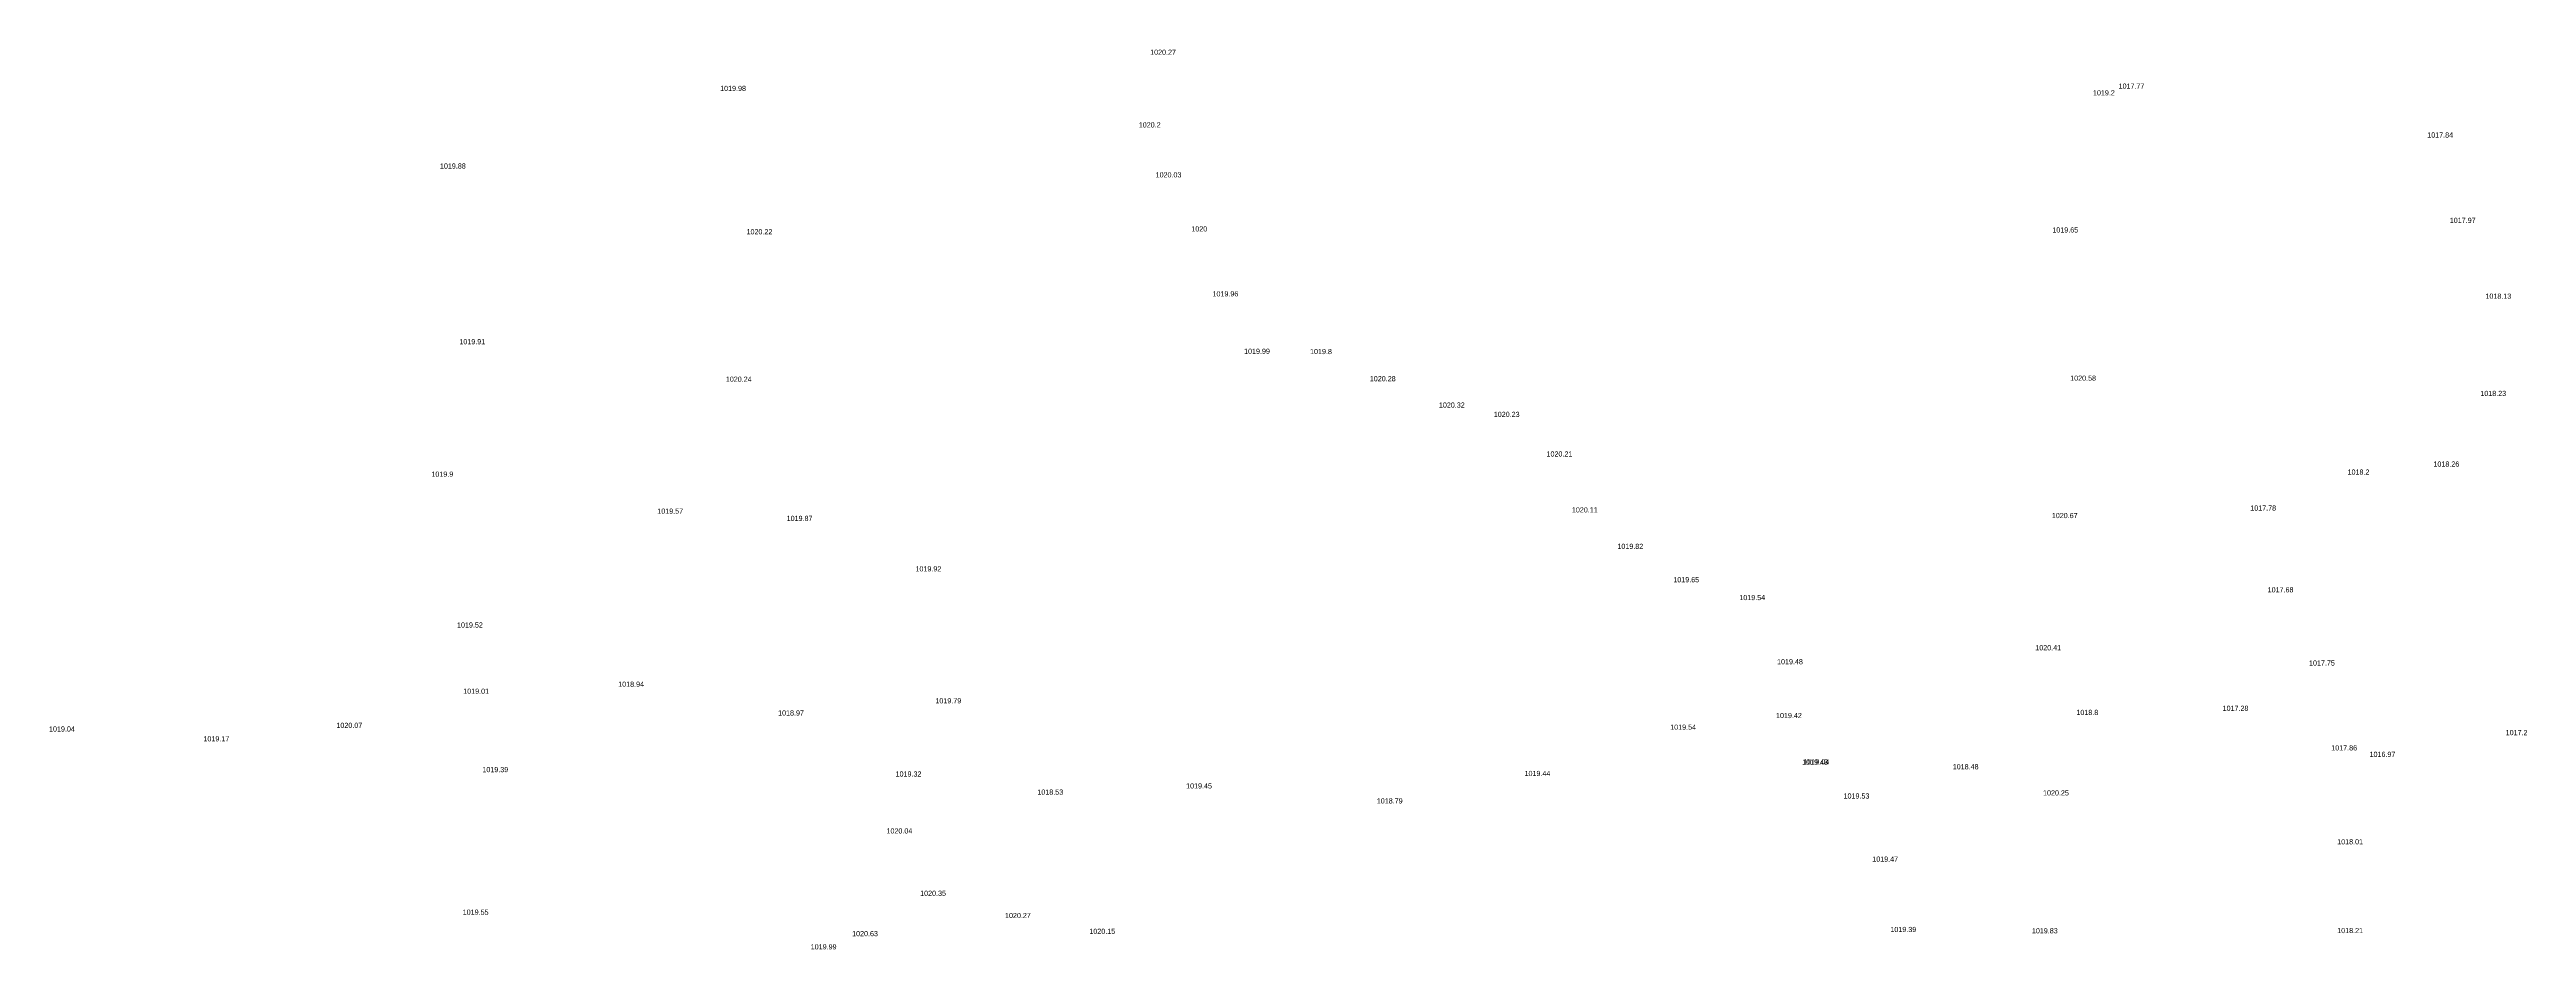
# Model space of a CAD drawing. Header units: inches. Extents: x 628884 to 629912, y 4519174 to 4520145.
# Drawn here: x 629089.5 to 629185.3, y 4519897.7 to 4519932.4 of the extents above; entities that cross this region are included whole.
import ezdxf

# ---------------------------------------------------------------- set-up
doc = ezdxf.new("R2010")
doc.units = ezdxf.units.IN
doc.header["$MEASUREMENT"] = 0

msp = doc.modelspace()

# ---------------------------------------------------------------- texts
for s, p in [('1020.27', (629132.06, 4519932.24, 1020.27)), ('1019.98', (629115.44, 4519930.84, 1019.98)), ('1019.2', (629168.5, 4519930.67, 1019.2)), ('1017.77', (629169.49, 4519930.93, 1017.77)), ('1020.2', (629131.62, 4519929.43, 1020.2)), ('1017.84', (629181.42, 4519929.04, 1017.84)), ('1019.88', (629104.61, 4519927.84, 1019.88)), ('1020.03', (629132.27, 4519927.5, 1020.03)), ('1020.22', (629116.46, 4519925.3, 1020.22)), ('1020', (629133.65, 4519925.41, 1020)), ('1019.65', (629166.93, 4519925.37, 1019.65)), ('1017.97', (629182.29, 4519925.74, 1017.97)), ('1019.96', (629134.47, 4519922.9, 1019.96)), ('1018.13', (629183.67, 4519922.81, 1018.13)), ('1019.91', (629105.36, 4519921.05, 1019.91)), ('1019.99', (629135.69, 4519920.68, 1019.99)), ('1019.8', (629138.24, 4519920.67, 1019.8)), ('1020.24', (629115.66, 4519919.6, 1020.24)), ('1020.28', (629140.55, 4519919.62, 1020.28)), ('1020.58', (629167.62, 4519919.64, 1020.58)), ('1018.23', (629183.47, 4519919.05, 1018.23)), ('1020.32', (629143.22, 4519918.6, 1020.32)), ('1020.23', (629145.34, 4519918.24, 1020.23)), ('1020.21', (629147.38, 4519916.71, 1020.21)), ('1018.26', (629181.66, 4519916.32, 1018.26)), ('1019.9', (629104.28, 4519915.93, 1019.9)), ('1018.2', (629178.34, 4519916.01, 1018.2)), ('1019.57', (629113.01, 4519914.5, 1019.57)), ('1020.11', (629148.36, 4519914.55, 1020.11)), ('1020.67', (629166.91, 4519914.33, 1020.67)), ('1017.78', (629174.58, 4519914.62, 1017.78)), ('1019.87', (629118.01, 4519914.22, 1019.87)), ('1019.82', (629150.12, 4519913.14, 1019.82)), ('1019.92', (629122.99, 4519912.27, 1019.92)), ('1019.65', (629152.28, 4519911.85, 1019.65)), ('1017.68', (629175.25, 4519911.46, 1017.68)), ('1019.54', (629154.83, 4519911.16, 1019.54)), ('1019.52', (629105.27, 4519910.1, 1019.52)), ('1019.48', (629156.29, 4519908.68, 1019.48)), ('1020.41', (629166.27, 4519909.22, 1020.41)), ('1017.75', (629176.85, 4519908.63, 1017.75)), ('1018.94', (629111.5, 4519907.81, 1018.94)), ('1019.01', (629105.51, 4519907.54, 1019.01)), ('1018.97', (629117.68, 4519906.7, 1018.97)), ('1019.79', (629123.76, 4519907.17, 1019.79)), ('1018.8', (629167.86, 4519906.72, 1018.8)), ('1017.28', (629173.51, 4519906.88, 1017.28)), ('1019.04', (629089.5, 4519906.08, 1019.04)), ('1019.17', (629095.47, 4519905.7, 1019.17)), ('1020.07', (629100.61, 4519906.22, 1020.07)), ('1019.54', (629152.16, 4519906.15, 1019.54)), ('1019.42', (629156.25, 4519906.6, 1019.42)), ('1017.2', (629184.45, 4519905.94, 1017.2)), ('1019.43', (629157.26, 4519904.8, 1019.43)), ('1019.04', (629157.31, 4519904.81, 1019.04)), ('1017.86', (629177.71, 4519905.35, 1017.86)), ('1016.97', (629179.19, 4519905.1, 1016.97)), ('1019.39', (629106.25, 4519904.51, 1019.39)), ('1019.32', (629122.22, 4519904.34, 1019.32)), ('1019.45', (629133.45, 4519903.88, 1019.45)), ('1019.44', (629146.53, 4519904.36, 1019.44)), ('1018.48', (629163.08, 4519904.62, 1018.48)), ('1018.53', (629127.7, 4519903.64, 1018.53)), ('1018.79', (629140.82, 4519903.3, 1018.79)), ('1019.53', (629158.86, 4519903.49, 1019.53)), ('1020.25', (629166.57, 4519903.61, 1020.25)), ('1020.04', (629121.87, 4519902.14, 1020.04)), ('1019.47', (629159.97, 4519901.05, 1019.47)), ('1018.01', (629177.94, 4519901.72, 1018.01)), ('1019.55', (629105.49, 4519899, 1019.55)), ('1020.35', (629123.17, 4519899.73, 1020.35)), ('1020.63', (629120.54, 4519898.17, 1020.63)), ('1020.27', (629126.45, 4519898.87, 1020.27)), ('1020.15', (629129.71, 4519898.26, 1020.15)), ('1019.39', (629160.67, 4519898.33, 1019.39)), ('1019.83', (629166.14, 4519898.28, 1019.83)), ('1018.21', (629177.94, 4519898.29, 1018.21)), ('1019.99', (629118.94, 4519897.66, 1019.99))]:
    msp.add_text(s, height=0.2).set_placement(p)

doc.saveas('drawing.dxf')
